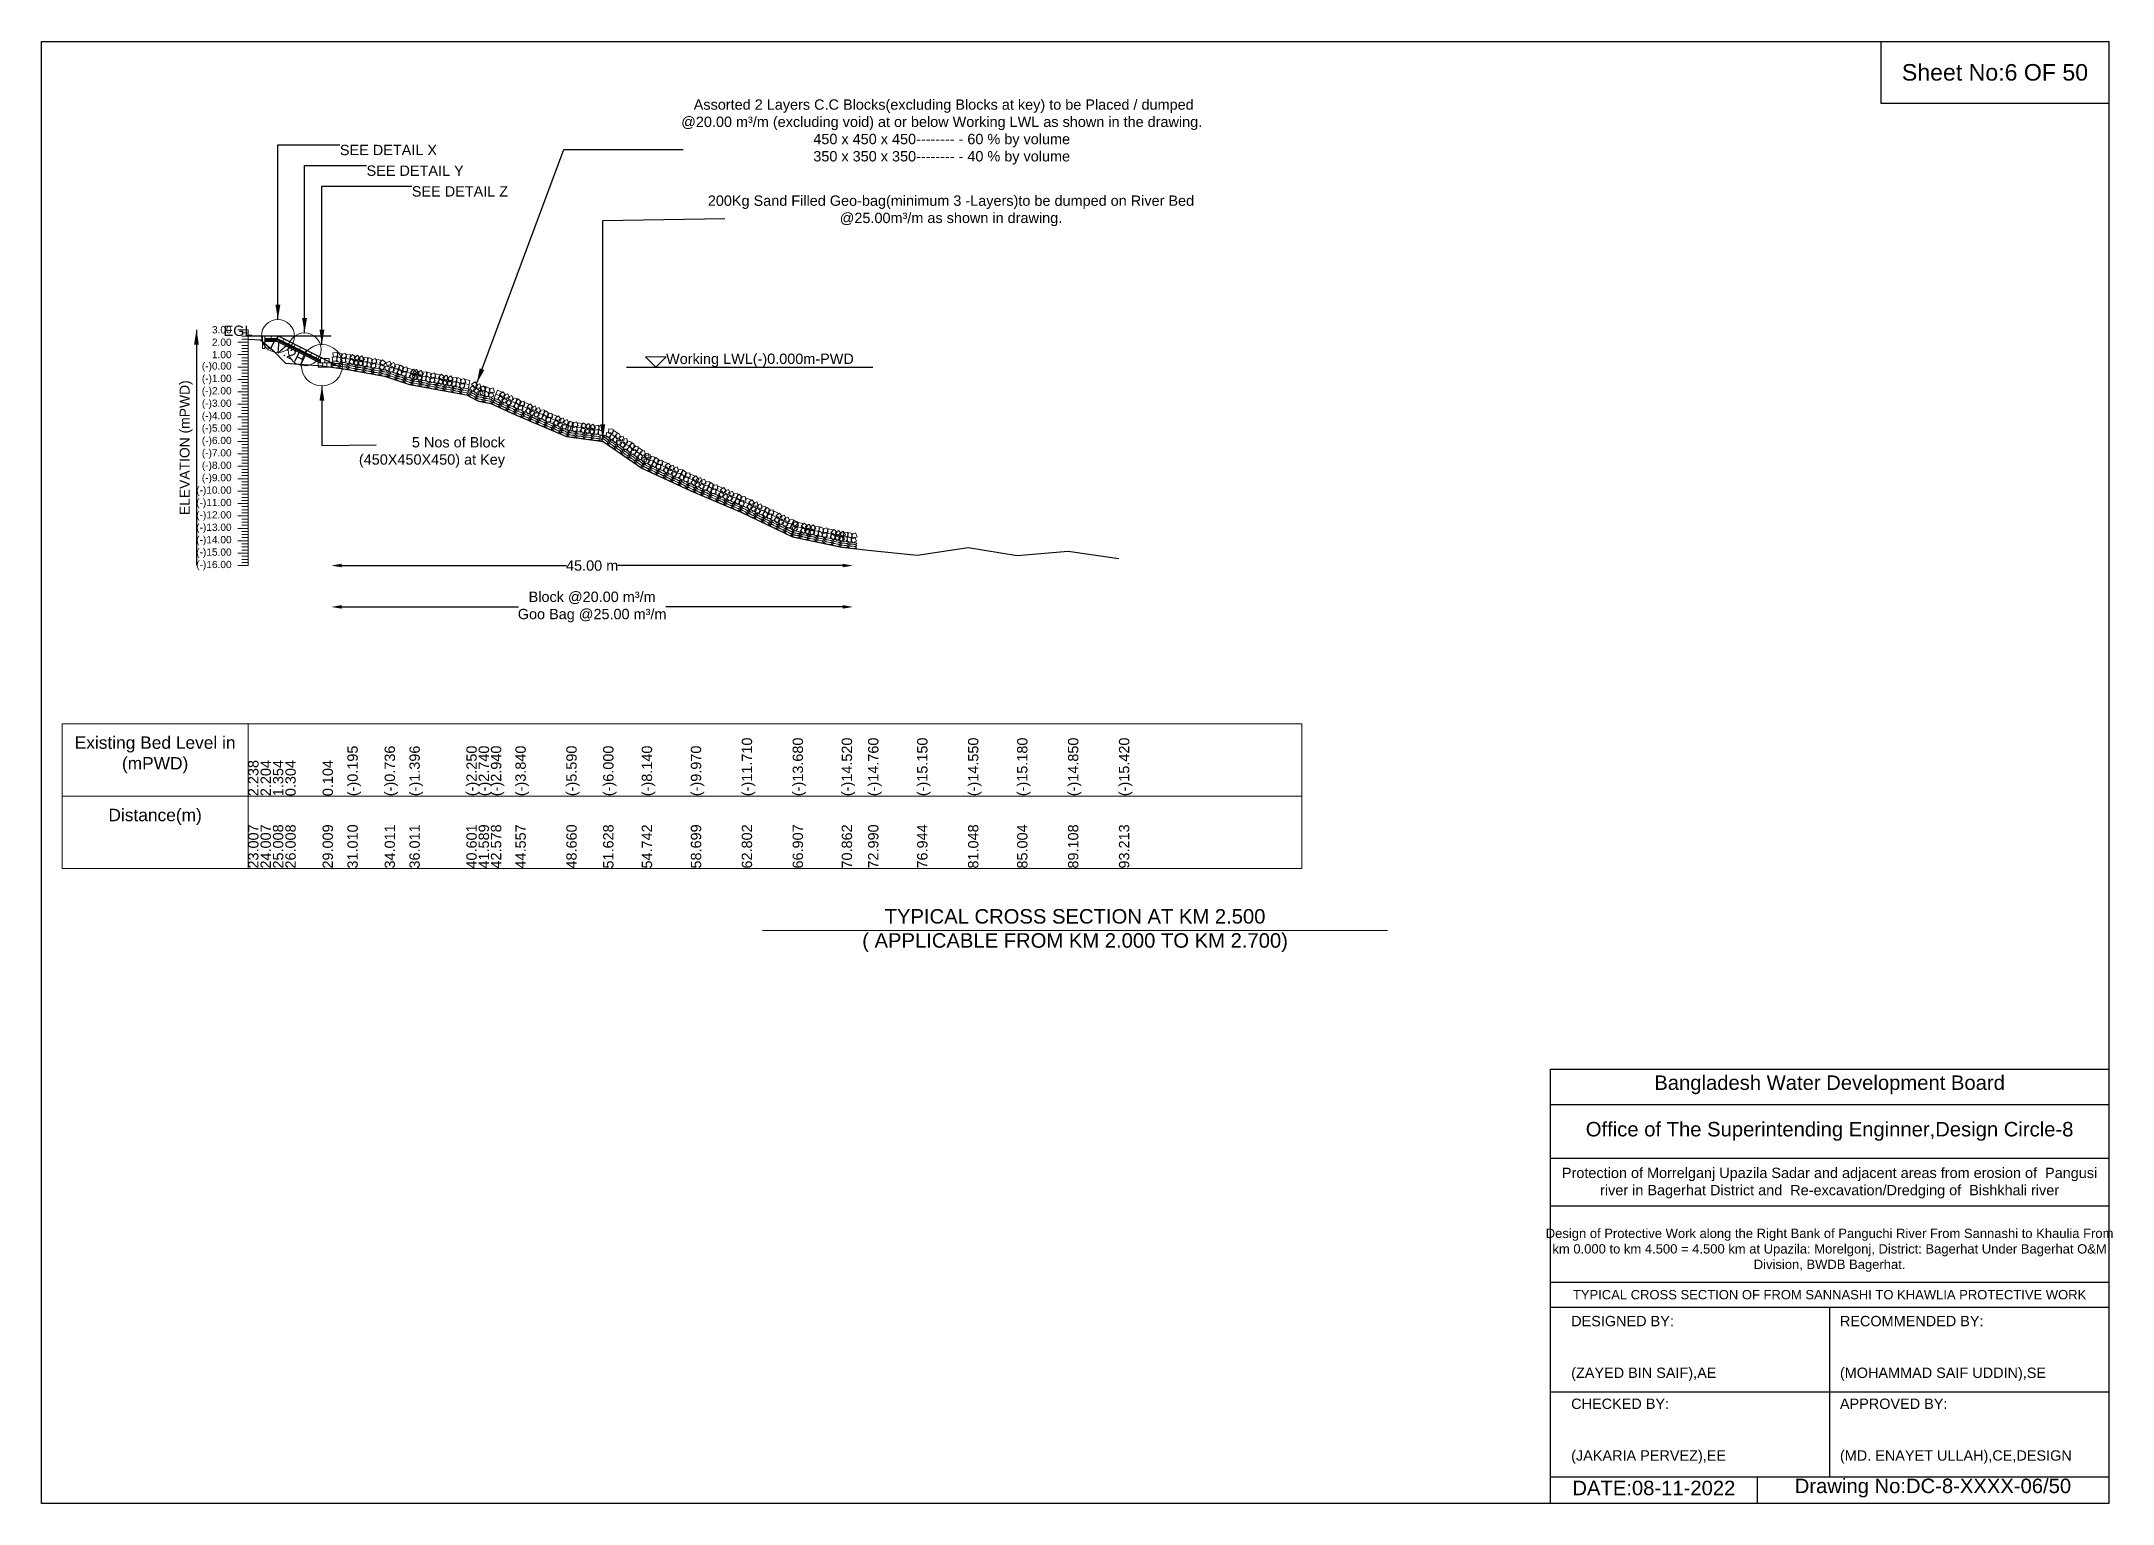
# Model space of a CAD drawing. Header units: inches. Extents: x 89000 to 267201, y -7461 to 18033.
# Drawn here: x 175000 to 185019, y -7071 to 0 of the extents above; entities that cross this region are included whole.
import ezdxf

# ---------------------------------------------------------------- set-up
doc = ezdxf.new("R2010")
doc.units = ezdxf.units.IN
doc.header["$LTSCALE"] = 7
doc.header["$MEASUREMENT"] = 0
for name, color, linetype, lineweight in [('Cross section Data Border', 7, 'Continuous', 9), ('Cross Section Labels', 7, 'Continuous', 9), ('Existing_Bed_Level for Xsection', 7, 'Continuous', 25), ('Long Section Labels', 7, 'Continuous', 9)]:
    doc.layers.add(name, color=color, linetype=linetype, lineweight=lineweight)
doc.styles.get("Standard").update_dxf_attribs({"font": 'arial.ttf'})
doc.dimstyles.new('Appron Lebeling Style', dxfattribs={"dimtxt": 50, "dimasz": 50, "dimexe": 0.18, "dimexo": 0.0625, "dimgap": 0.09, "dimtad": 0, "dimtih": 1, "dimtoh": 1, "dimdec": 4, "dimzin": 0, "dimdsep": 46, "dimtxsty": 'Standard', "dimcen": 0.09, "dimse1": 1, "dimse2": 1, "dimadec": 0, "dimazin": 0, "dimtfac": 1, "dimtdec": 4, "dimtofl": 0, "dimtmove": 0, "dimatfit": 3, "dimfxl": 1, "dimtolj": 1, "dimtzin": 0, "dimarcsym": 0})
doc.dimstyles.get("Standard").update_dxf_attribs({"dimtxt": 0.18, "dimasz": 0.18, "dimexe": 0.18, "dimexo": 0.0625, "dimgap": 0.09, "dimtad": 0, "dimtih": 1, "dimtoh": 1, "dimdec": 4, "dimzin": 0, "dimdsep": 46, "dimtxsty": 'Standard', "dimcen": 0.09, "dimadec": 0, "dimazin": 0, "dimtfac": 1, "dimtdec": 4, "dimtofl": 0, "dimtmove": 0, "dimatfit": 3, "dimfxl": 1, "dimtolj": 1, "dimtzin": 0, "dimarcsym": 0})

msp = doc.modelspace()

# ---------------------------------------------------------------- texts
at = {"attachment_point": 5}
for s, insert, char_height in [('Sheet No:6 OF 50', (184450, -150), 80), ('Bangladesh Water Development Board', (183650, -5046), 70), ('Office of The Superintending Enginner,Design Circle-8', (183650, -5271), 70)]:
    msp.add_mtext(s, dxfattribs=dict(at, insert=insert, char_height=char_height))
for s, insert, char_height, width, attachment_point in [('Protection of Morrelganj Upazila Sadar and adjacent areas from erosion of  Pangusi river in Bagerhat District and  Re-excavation/Dredging of  Bishkhali river', (183650, -5521), 50, 2700, 5), ('Design of Protective Work along the Right Bank of Panguchi River From Sannashi to Khaulia From km 0.000 to km 4.500 = 4.500 km at Upazila: Morelgonj, District: Bagerhat Under Bagerhat O&M Division, BWDB Bagerhat.', (183650, -5846), 45, 2800, 5), ('TYPICAL CROSS SECTION OF FROM SANNASHI TO KHAWLIA PROTECTIVE WORK', (183650, -6061), 45, 2800, 5), ('DESIGNED BY:^J^J^J(ZAYED BIN SAIF),AE', (182400, -6321), 50, 1400, 4), ('RECOMMENDED BY:^J^J^J(MOHAMMAD SAIF UDDIN),SE', (183700, -6321), 50, 1400, 4), ('CHECKED BY:^J^J^J(JAKARIA PERVEZ),EE', (182400, -6721), 50, 1400, 4), ('APPROVED BY:^J^J^J(MD. ENAYET ULLAH),CE,DESIGN', (183700, -6721), 50, 1400, 4), ('DATE:08-11-2022', (182800, -6996), 70, 1400, 5), ('Drawing No:DC-8-XXXX-06/50', (184150, -6996), 70, 2200, 5)]:
    msp.add_mtext(s, dxfattribs=dict(insert=insert, char_height=char_height, width=width, attachment_point=attachment_point))
at = {"layer": 'Cross section Data Border', "char_height": 60, "width": 800, "attachment_point": 5}
for s, insert in [('Existing Bed Level in (mPWD)', (175550, -3450)), ('Distance(m)', (175550, -3750))]:
    msp.add_mtext(s, dxfattribs=dict(at, insert=insert))
at = {"layer": 'Cross Section Labels'}
for s, insert, char_height, attachment_point in [(' Assorted 2 Layers C.C Blocks(excluding Blocks at key) to be Placed / dumped^J@20.00 m³/m (excluding void) at or below Working LWL as shown in the drawing.^J450 x 450 x 450-------- - 60 % by volume^J350 x 350 x 350-------- - 40 % by volume', (179354.95789, -595.38412), 50, 8), ('SEE DETAIL X', (176443.86385, -500), 50, 1), ('SEE DETAIL Y', (176572.86385, -600), 50, 1), ('SEE DETAIL Z', (176791.86385, -700), 50, 1), ('200Kg Sand Filled Geo-bag(minimum 3 -Layers)to be dumped on River Bed^J@25.00m³/m as shown in drawing.', (179399.83762, -893.43047), 50, 8), ('EGL', (176021.03104, -1424.8), 50, 9), ('Working LWL(-)0.000m-PWD', (178021.86385, -1574.8), 50, 7), ('5 Nos of Block ^J(450X450X450) at Key', (177242.44729, -1987.64833), 50, 6), ('TYPICAL CROSS SECTION AT KM 2.500^J( APPLICABLE FROM KM 2.000 TO KM 2.700)', (180000, -4300), 70, 5)]:
    msp.add_mtext(s, dxfattribs=dict(at, insert=insert, char_height=char_height, attachment_point=attachment_point))
at = {"layer": 'Cross Section Labels', "insert": (176197.63072, -1478.51625), "char_height": 50, "attachment_point": 2, "rotation": 333.434948823}
msp.add_mtext('1V:2H', dxfattribs=at)
at = {"layer": 'Long Section Labels', "char_height": 35, "attachment_point": 6}
for s, insert in [('3.00', (175920, -1394.8)), ('2.00', (175920, -1454.8)), ('1.00', (175920, -1514.8)), ('(-)0.00', (175920, -1574.8)), ('(-)1.00', (175920, -1634.8)), ('(-)2.00', (175920, -1694.8)), ('(-)3.00', (175920, -1754.8)), ('(-)4.00', (175920, -1814.8)), ('(-)5.00', (175920, -1874.8)), ('(-)6.00', (175920, -1934.8)), ('(-)7.00', (175920, -1994.8)), ('(-)8.00', (175920, -2054.8)), ('(-)9.00', (175920, -2114.8)), ('(-)10.00', (175920, -2174.8)), ('(-)11.00', (175920, -2234.8)), ('(-)12.00', (175920, -2294.8)), ('(-)13.00', (175920, -2354.8)), ('(-)14.00', (175920, -2414.8)), ('(-)15.00', (175920, -2474.8)), ('(-)16.00', (175920, -2534.8))]:
    msp.add_mtext(s, dxfattribs=dict(at, insert=insert))
at = {"layer": 'Long Section Labels', "rotation": 90}
for s, insert, char_height, attachment_point in [('ELEVATION (mPWD)', (175700, -1964.8), 48, 5), ('(-)11.710', (178387.68315, -3650), 50, 1), ('(-)13.680', (178634.00096, -3650), 50, 1), ('(-)14.520', (178871.28841, -3650), 50, 1), ('(-)14.760', (178998.94916, -3650), 50, 1), ('(-)15.150', (179236.19381, -3650), 50, 1), ('(-)14.550', (179482.46981, -3650), 50, 1), ('(-)15.180', (179719.81001, -3650), 50, 1), ('(-)14.850', (179966.02932, -3650), 50, 1), ('(-)15.420', (180212.35164, -3650), 50, 1), ('2.238', (176000, -3650), 50, 1), ('2.204', (176060.01863, -3650), 50, 1), ('1.354', (176120.03725, -3650), 50, 1), ('0.304', (176180.05588, -3650), 50, 1), ('0.104', (176360.11176, -3650), 50, 1), ('(-)0.195', (176480.14902, -3650), 50, 1), ('(-)0.736', (176660.2049, -3650), 50, 1), ('(-)1.396', (176780.24215, -3650), 50, 1), ('(-)2.250', (177055.65401, -3650), 50, 1), ('(-)2.740', (177114.93945, -3650), 50, 1), ('(-)2.940', (177174.25826, -3650), 50, 1), ('(-)3.840', (177292.98708, -3650), 50, 1), ('(-)5.590', (177539.18265, -3650), 50, 1), ('(-)6.000', (177717.2511, -3650), 50, 1), ('(-)8.140', (177904.11624, -3650), 50, 1), ('(-)9.970', (178141.51514, -3650), 50, 1), ('23.007', (176000, -4000), 50, 1), ('24.007', (176060.01863, -4000), 50, 1), ('25.008', (176120.03725, -4000), 50, 1), ('26.008', (176180.05588, -4000), 50, 1), ('29.009', (176360.11176, -4000), 50, 1), ('31.010', (176480.14902, -4000), 50, 1), ('34.011', (176660.2049, -4000), 50, 1), ('36.011', (176780.24215, -4000), 50, 1), ('40.601', (177055.65401, -4000), 50, 1), ('41.589', (177114.93945, -4000), 50, 1), ('42.578', (177174.25826, -4000), 50, 1), ('44.557', (177292.98708, -4000), 50, 1), ('48.660', (177539.18265, -4000), 50, 1), ('51.628', (177717.2511, -4000), 50, 1), ('54.742', (177904.11624, -4000), 50, 1), ('58.699', (178141.51514, -4000), 50, 1), ('62.802', (178387.68315, -4000), 50, 1), ('66.907', (178634.00096, -4000), 50, 1), ('70.862', (178871.28841, -4000), 50, 1), ('72.990', (178998.94916, -4000), 50, 1), ('76.944', (179236.19381, -4000), 50, 1), ('81.048', (179482.46981, -4000), 50, 1), ('85.004', (179719.81001, -4000), 50, 1), ('89.108', (179966.02932, -4000), 50, 1), ('93.213', (180212.35164, -4000), 50, 1)]:
    msp.add_mtext(s, dxfattribs=dict(at, insert=insert, char_height=char_height, attachment_point=attachment_point))

# ---------------------------------------------------------------- blocks, each defined once
blk = doc.blocks.new('*D5')
at = {"layer": 'Cross Section Labels', "color": 0, "lineweight": -2, "transparency": 16777216}
for p, q in [((176452, -2535), (177540, -2535)), ((178876, -2535), (177788, -2535))]:
    blk.add_line(p, q, dxfattribs=at)
at = {"layer": 'Cross Section Labels', "color": 0, "transparency": 16777216}
for points in [[(176452, -2526), (176452, -2543), (176402, -2535)], [(178876, -2526), (178876, -2543), (178926, -2535)]]:
    blk.add_solid(points, dxfattribs=at)
at = {"layer": 'Defpoints', "color": 0, "transparency": 16777216}
for p in [(176402, -1575), (178926, -2452), (178926, -2535)]:
    blk.add_point(p, dxfattribs=at)
at = {"layer": 'Cross Section Labels', "color": 0, "transparency": 16777216, "insert": (177664, -2535), "char_height": 50, "attachment_point": 5}
blk.add_mtext('\\A1;45.00 m', dxfattribs=at)
blk = doc.blocks.new('*D6')
at = {"layer": 'Cross Section Labels', "color": 0, "lineweight": -2, "transparency": 16777216}
for p, q in [((176452, -2735), (177308, -2735)), ((178876, -2735), (178020, -2735))]:
    blk.add_line(p, q, dxfattribs=at)
at = {"layer": 'Cross Section Labels', "color": 0, "transparency": 16777216}
for points in [[(176452, -2726), (176452, -2743), (176402, -2735)], [(178876, -2726), (178876, -2743), (178926, -2735)]]:
    blk.add_solid(points, dxfattribs=at)
at = {"layer": 'Defpoints', "color": 0, "transparency": 16777216}
for p in [(176402, -1575), (178926, -2452), (178926, -2735)]:
    blk.add_point(p, dxfattribs=at)
at = {"layer": 'Cross Section Labels', "color": 0, "transparency": 16777216, "insert": (177664, -2735), "char_height": 50, "attachment_point": 5}
blk.add_mtext('\\A1;Block @20.00 m³/m ^JGoo Bag @25.00 m³/m ', dxfattribs=at)

# ---------------------------------------------------------------- dimensions: what is measured, and where the dimension line sits
at = {"layer": 'Cross Section Labels'}
for base, text, picture, middle in [((178926.27937, -2534.8), '45.00 m', '*D5', (177664.07161, -2534.8)), ((178926.27937, -2734.8), 'Block @20.00 m³/m ^JGoo Bag @25.00 m³/m ', '*D6', (177664.07161, -2734.8))]:
    dim = msp.add_linear_dim(base=base, p1=(176401.86385, -1574.8), p2=(178926.27937, -2452.20292), text=text, dimstyle='Appron Lebeling Style', dxfattribs=at)
    dim.commit()
    dim.dimension.update_dxf_attribs({"geometry": picture, "text_midpoint": middle})

# ---------------------------------------------------------------- linework, layer by layer
for points in [[(175000, 0), (185000, 0), (185000, -7071), (175000, -7071)], [(183900, 0), (185000, 0), (185000, -300), (183900, -300)]]:
    msp.add_lwpolyline(points, close=True)
for points in [[(182300, -7071), (182300, -4971), (185000, -4971)], [(182300, -5141), (185000, -5141)], [(182300, -5401), (185000, -5401)], [(182300, -5631), (185000, -5631)], [(182300, -6001), (185000, -6001)], [(182300, -6121), (185000, -6121)], [(183650, -6121), (183650, -6941)], [(182300, -6531), (185000, -6531)], [(182300, -6941), (185000, -6941)], [(183300, -6941), (183300, -7071)]]:
    msp.add_lwpolyline(points)
at = {"layer": 'Cross section Data Border'}
msp.add_lwpolyline([(175100, -3300), (181096.26327, -3300), (181096.26327, -4000), (175100, -4000)], close=True, dxfattribs=at)
for points in [[(176000, -3300), (176000, -4000)], [(175100, -3650), (181096.26327, -3650)]]:
    msp.add_lwpolyline(points, dxfattribs=at)
at = {"layer": 'Cross Section Labels'}
msp.add_lwpolyline([(177971.86385, -1574.8), (178021.86385, -1524.8), (177921.86385, -1524.8)], close=True, dxfattribs=at)
msp.add_lwpolyline([(178488, -4300), (180000, -4300), (181512, -4300)], dxfattribs=at)
for centre, radius in [((176143.86385, -1424.8), 80), ((176272.86385, -1489.3), 80), ((176356.86385, -1565.8), 100)]:
    msp.add_circle(centre, radius, dxfattribs=at)
at = {"layer": 'Existing_Bed_Level for Xsection'}
for points in [[(176401.86385, -1424.8), (176000, -1424.8)], [(176000, -1440.52), (176060.01863, -1442.56), (176120.03725, -1493.56), (176180.05588, -1556.56), (176360.11176, -1568.56), (176480.14902, -1586.5), (176660.2049, -1618.96), (176780.24215, -1658.56), (177055.65401, -1709.8), (177114.93945, -1739.2), (177174.25826, -1751.2), (177292.98708, -1805.2), (177539.18265, -1910.2), (177717.2511, -1934.8), (177904.11624, -2063.2), (178141.51514, -2173), (178387.68315, -2277.4), (178634.00096, -2395.6), (178871.28841, -2446), (178998.94916, -2460.4), (179236.19381, -2483.8), (179482.46981, -2447.8), (179719.81001, -2485.6), (179966.02932, -2465.8), (180212.35164, -2500)], [(176443.86385, -1574.8), (176146.3976, -1426.06687), (176143.86385, -1424.8), (176141.03104, -1424.8), (176081.03104, -1424.8)], [(176081.03104, -1436.8), (176141.03104, -1436.8), (176349.36385, -1540.96641)], [(176081.03104, -1442.8), (176139.61463, -1442.8), (176349.36385, -1547.67461)], [(176081.03104, -1448.8), (176138.19822, -1448.8), (176348.19822, -1553.8)], [(177830.91146, -1574.8), (179021.63155, -1574.8)]]:
    msp.add_lwpolyline(points, dxfattribs=at)
at = {"layer": 'Long Section Labels'}
for points in [[(176000, -1394.8), (175950, -1394.8)], [(176000, -2534.8), (176000, -2474.8), (176000, -2414.8), (176000, -2354.8), (176000, -2294.8), (176000, -2234.8), (176000, -2174.8), (176000, -2114.8), (176000, -2054.8), (176000, -1994.8), (176000, -1934.8), (176000, -1874.8), (176000, -1814.8), (176000, -1754.8), (176000, -1694.8), (176000, -1634.8), (176000, -1574.8), (176000, -1514.8), (176000, -1454.8), (176000, -1394.8)], [(176000, -1454.8), (175950, -1454.8)], [(176000, -1409.8), (175970, -1409.8)], [(176000, -1424.8), (175970, -1424.8)], [(176000, -1439.8), (175970, -1439.8)], [(176000, -1469.8), (175970, -1469.8)], [(176000, -1484.8), (175970, -1484.8)], [(176000, -1499.8), (175970, -1499.8)], [(176000, -1514.8), (175950, -1514.8)], [(176000, -1574.8), (175950, -1574.8)], [(176000, -1529.8), (175970, -1529.8)], [(176000, -1544.8), (175970, -1544.8)], [(176000, -1559.8), (175970, -1559.8)], [(176000, -1589.8), (175970, -1589.8)], [(176000, -1634.8), (175950, -1634.8)], [(176000, -1694.8), (175950, -1694.8)], [(176000, -1604.8), (175970, -1604.8)], [(176000, -1619.8), (175970, -1619.8)], [(176000, -1649.8), (175970, -1649.8)], [(176000, -1664.8), (175970, -1664.8)], [(176000, -1679.8), (175970, -1679.8)], [(176000, -1754.8), (175950, -1754.8)], [(176000, -1709.8), (175970, -1709.8)], [(176000, -1724.8), (175970, -1724.8)], [(176000, -1739.8), (175970, -1739.8)], [(176000, -1769.8), (175970, -1769.8)], [(176000, -1784.8), (175970, -1784.8)], [(176000, -1799.8), (175970, -1799.8)], [(176000, -1814.8), (175950, -1814.8)], [(176000, -1874.8), (175950, -1874.8)], [(176000, -1829.8), (175970, -1829.8)], [(176000, -1844.8), (175970, -1844.8)], [(176000, -1859.8), (175970, -1859.8)], [(176000, -1889.8), (175970, -1889.8)], [(176000, -1934.8), (175950, -1934.8)], [(176000, -1994.8), (175950, -1994.8)], [(176000, -1904.8), (175970, -1904.8)], [(176000, -1919.8), (175970, -1919.8)], [(176000, -1949.8), (175970, -1949.8)], [(176000, -1964.8), (175970, -1964.8)], [(176000, -1979.8), (175970, -1979.8)], [(176000, -2054.8), (175950, -2054.8)], [(176000, -2009.8), (175970, -2009.8)], [(176000, -2024.8), (175970, -2024.8)], [(176000, -2039.8), (175970, -2039.8)], [(176000, -2069.8), (175970, -2069.8)], [(176000, -2084.8), (175970, -2084.8)], [(176000, -2099.8), (175970, -2099.8)], [(176000, -2114.8), (175950, -2114.8)], [(176000, -2174.8), (175950, -2174.8)], [(176000, -2129.8), (175970, -2129.8)], [(176000, -2144.8), (175970, -2144.8)], [(176000, -2159.8), (175970, -2159.8)], [(176000, -2189.8), (175970, -2189.8)], [(176000, -2234.8), (175950, -2234.8)], [(176000, -2294.8), (175950, -2294.8)], [(176000, -2204.8), (175970, -2204.8)], [(176000, -2219.8), (175970, -2219.8)], [(176000, -2249.8), (175970, -2249.8)], [(176000, -2264.8), (175970, -2264.8)], [(176000, -2279.8), (175970, -2279.8)], [(176000, -2354.8), (175950, -2354.8)], [(176000, -2309.8), (175970, -2309.8)], [(176000, -2324.8), (175970, -2324.8)], [(176000, -2339.8), (175970, -2339.8)], [(176000, -2369.8), (175970, -2369.8)], [(176000, -2384.8), (175970, -2384.8)], [(176000, -2399.8), (175970, -2399.8)], [(176000, -2414.8), (175950, -2414.8)], [(176000, -2474.8), (175950, -2474.8)], [(176000, -2429.8), (175970, -2429.8)], [(176000, -2444.8), (175970, -2444.8)], [(176000, -2459.8), (175970, -2459.8)], [(176000, -2489.8), (175970, -2489.8)], [(176000, -2534.8), (175950, -2534.8)], [(176000, -2504.8), (175970, -2504.8)], [(176000, -2519.8), (175970, -2519.8)]]:
    msp.add_lwpolyline(points, dxfattribs=at)
for points in [[(176081.03104, -1424.8), (176069.03104, -1424.8), (176069.03104, -1454.8), (176081.03104, -1454.8)], [(176081.03104, -1454.8), (176069.03104, -1454.8), (176069.03104, -1484.8), (176081.03104, -1484.8)], [(176111.03104, -1424.8), (176081.03104, -1424.8), (176081.03104, -1436.8), (176111.03104, -1436.8)], [(176141.03104, -1424.8), (176111.03104, -1424.8), (176111.03104, -1436.8), (176141.03104, -1436.8)], [(176173.23041, -1439.48328), (176146.3976, -1426.06687), (176141.03104, -1436.8), (176167.86385, -1450.21641)], [(176200.06323, -1452.89969), (176173.23041, -1439.48328), (176167.86385, -1450.21641), (176194.69667, -1463.63282)], [(176226.89605, -1466.3161), (176200.06323, -1452.89969), (176194.69667, -1463.63282), (176221.52948, -1477.04922)], [(176253.72886, -1479.73251), (176226.89605, -1466.3161), (176221.52948, -1477.04922), (176248.3623, -1490.46563)], [(176280.56168, -1493.14891), (176253.72886, -1479.73251), (176248.3623, -1490.46563), (176275.19511, -1503.88204)], [(176307.39449, -1506.56532), (176280.56168, -1493.14891), (176275.19511, -1503.88204), (176302.02793, -1517.29845)], [(176334.22731, -1519.98173), (176307.39449, -1506.56532), (176302.02793, -1517.29845), (176328.86075, -1530.71486)], [(176359.86385, -1553.8), (176338.86385, -1553.8), (176338.86385, -1574.8), (176359.86385, -1574.8)], [(176370.36385, -1532.8), (176349.36385, -1532.8), (176349.36385, -1553.8), (176370.36385, -1553.8)], [(176380.86385, -1553.8), (176359.86385, -1553.8), (176359.86385, -1574.8), (176380.86385, -1574.8)], [(176391.36385, -1532.8), (176370.36385, -1532.8), (176370.36385, -1553.8), (176391.36385, -1553.8)], [(176401.86385, -1553.8), (176380.86385, -1553.8), (176380.86385, -1574.8), (176401.86385, -1574.8)], [(176427.56515, -1524.08052), (176406.70061, -1526.46192), (176409.08202, -1547.32646), (176429.94655, -1544.94506)], [(176430.6692, -1503.31119), (176409.80467, -1505.69259), (176412.18607, -1526.55713), (176433.0506, -1524.17573)], [(176452.91001, -1533.36808), (176433.65345, -1524.99044), (176425.27581, -1544.247), (176444.53237, -1552.62464)], [(176456.01406, -1512.59876), (176436.7575, -1504.22111), (176428.37986, -1523.47767), (176447.63642, -1531.85532)], [(176465.79154, -1528.29751), (176446.24815, -1535.98228), (176453.93293, -1555.52567), (176473.47632, -1547.8409)], [(176468.89559, -1507.52818), (176449.3522, -1515.21296), (176457.03698, -1534.75635), (176476.58037, -1527.07157)], [(176492.56825, -1536.183), (176471.79892, -1533.07895), (176468.69487, -1553.84828), (176489.4642, -1556.95233)], [(176495.6723, -1515.41368), (176474.90297, -1512.30963), (176471.79892, -1533.07895), (176492.56825, -1536.183)], [(176517.33963, -1547.52815), (176501.29638, -1533.97772), (176487.74595, -1550.02097), (176503.7892, -1563.5714)], [(176521.06539, -1526.8613), (176505.02214, -1513.31087), (176491.47171, -1529.35412), (176507.51496, -1542.90455)], [(176525.84997, -1537.8877), (176508.59702, -1549.85999), (176520.5693, -1567.11294), (176537.82226, -1555.14065)], [(176529.57573, -1517.22085), (176512.32278, -1529.19314), (176524.29507, -1546.44609), (176541.54802, -1534.4738)], [(176558.4912, -1558.85478), (176546.50518, -1541.61137), (176529.26177, -1553.59739), (176541.24779, -1570.8408)], [(176562.21697, -1538.18793), (176550.23095, -1520.94452), (176532.98753, -1532.93054), (176544.97356, -1550.17395)], [(176574.12945, -1548.61138), (176553.20286, -1550.36574), (176554.95722, -1571.29233), (176575.88381, -1569.53797)], [(176577.85522, -1527.94453), (176556.92863, -1529.69889), (176558.68299, -1550.62548), (176579.60958, -1548.87112)], [(176599.18426, -1558.65514), (176580.18771, -1549.70354), (176571.23611, -1568.70009), (176590.23266, -1577.65169)], [(176602.91002, -1537.98829), (176583.91348, -1529.03669), (176574.96188, -1548.03324), (176593.95843, -1556.98484)], [(176612.21212, -1553.97331), (176592.44697, -1561.0683), (176599.54195, -1580.83345), (176619.3071, -1573.73847)], [(176615.93788, -1533.30647), (176596.17273, -1540.40145), (176603.26772, -1560.1666), (176623.03287, -1553.07162)], [(176638.74019, -1562.65861), (176618.07334, -1558.93284), (176614.34758, -1579.59969), (176635.01443, -1583.32546)], [(176642.46596, -1541.99176), (176621.79911, -1538.26599), (176618.07334, -1558.93284), (176638.74019, -1562.65861)], [(176662.00757, -1573.6085), (176645.96432, -1560.05807), (176632.4139, -1576.10132), (176648.45715, -1589.65175)], [(176665.73334, -1552.94165), (176649.69009, -1539.39122), (176636.13966, -1555.43447), (176652.18291, -1568.9849)], [(176678.10633, -1565.95046), (176659.34875, -1575.39258), (176668.79087, -1594.15015), (176687.54844, -1584.70804)], [(176684.68541, -1546.00766), (176665.92784, -1555.44977), (176675.36995, -1574.20734), (176694.12752, -1564.76523)], [(176707.49495, -1591.27589), (176698.03791, -1572.52584), (176679.28786, -1581.98289), (176688.74491, -1600.73294)], [(176714.07404, -1571.33308), (176704.61699, -1552.58304), (176685.86694, -1562.04008), (176695.32399, -1580.79013)], [(176724.41193, -1583.31988), (176703.44562, -1582.13076), (176702.2565, -1603.09707), (176723.22281, -1604.28619)], [(176730.99101, -1563.37708), (176710.02471, -1562.18795), (176708.83558, -1583.15426), (176729.80189, -1584.34338)], [(176747.81611, -1596.76848), (176730.25794, -1585.24847), (176718.73793, -1602.80664), (176736.29611, -1614.32665)], [(176754.3952, -1576.82567), (176736.83703, -1565.30566), (176725.31702, -1582.86383), (176742.87519, -1594.38384)], [(176761.37065, -1593.95439), (176740.80758, -1598.21583), (176745.06901, -1618.7789), (176765.63209, -1614.51746)], [(176767.94974, -1574.01158), (176747.38666, -1578.27302), (176751.6481, -1598.83609), (176772.21118, -1594.57466)], [(176786.42359, -1606.26387), (176766.48078, -1599.68478), (176759.9017, -1619.62759), (176779.84451, -1626.20668)], [(176793.00267, -1586.32106), (176773.05987, -1579.74197), (176766.48078, -1599.68478), (176786.42359, -1606.26387)], [(176814.51029, -1600.41694), (176800.51947, -1584.75625), (176784.85879, -1598.74707), (176798.8496, -1614.40776)], [(176814.95511, -1586.74862), (176797.63557, -1598.62438), (176809.51133, -1615.94392), (176826.83087, -1604.06816)], [(176847.47875, -1607.89764), (176835.5892, -1590.58757), (176818.27913, -1602.47712), (176830.16868, -1619.78719)], [(176863.17396, -1597.74172), (176842.23789, -1599.3792), (176843.87537, -1620.31526), (176864.81144, -1618.67778)], [(176888.17229, -1607.92523), (176869.22602, -1598.86769), (176860.16849, -1617.81396), (176879.11476, -1626.8715)], [(176807.9312, -1620.35975), (176793.94039, -1604.69906), (176778.2797, -1618.68988), (176792.27052, -1634.35057)], [(176811.114, -1607.39434), (176793.79446, -1619.27011), (176805.67022, -1636.58964), (176822.98976, -1624.71388)], [(176843.63764, -1628.54336), (176831.74809, -1611.23329), (176814.43802, -1623.12284), (176826.32757, -1640.43291)], [(176859.33285, -1618.38744), (176838.39679, -1620.02492), (176840.03427, -1640.96098), (176860.97033, -1639.3235)], [(176884.33118, -1628.57095), (176865.38491, -1619.51342), (176856.32738, -1638.45969), (176875.27365, -1647.51722)], [(176897.38498, -1623.96194), (176877.58052, -1630.94645), (176884.56503, -1650.75091), (176904.36949, -1643.7664)], [(176901.22609, -1603.31622), (176881.42163, -1610.30073), (176888.40613, -1630.10519), (176908.2106, -1623.12068)], [(176923.86414, -1632.79523), (176903.21842, -1628.95412), (176899.37731, -1649.59984), (176920.02303, -1653.44095)], [(176927.70525, -1612.14951), (176907.05953, -1608.3084), (176903.21842, -1628.95412), (176923.86414, -1632.79523)], [(176947.07002, -1643.87488), (176931.10268, -1630.23508), (176917.46288, -1646.20241), (176933.43022, -1659.84221)], [(176950.91113, -1623.22915), (176934.94379, -1609.58935), (176921.30399, -1625.55669), (176937.27133, -1639.19649)], [(176955.63406, -1634.2821), (176938.31452, -1646.15787), (176950.19029, -1663.4774), (176967.50982, -1651.60164)], [(176959.47517, -1613.63638), (176942.15563, -1625.51214), (176954.03139, -1642.83168), (176971.35093, -1630.95592)], [(176988.15771, -1655.43112), (176976.26816, -1638.12105), (176958.95808, -1650.0106), (176970.84763, -1667.32067)], [(176991.99882, -1634.7854), (176980.10927, -1617.47533), (176962.79919, -1629.36488), (176974.68874, -1646.67495)], [(177003.85291, -1645.2752), (176982.91685, -1646.91268), (176984.55433, -1667.84874), (177005.49039, -1666.21126)], [(177007.69402, -1624.62948), (176986.75796, -1626.26696), (176988.39544, -1647.20302), (177009.3315, -1645.56554)], [(177028.85124, -1655.45871), (177009.90497, -1646.40118), (177000.84744, -1665.34745), (177019.79371, -1674.40498)], [(177032.69235, -1634.81299), (177013.74608, -1625.75545), (177004.68855, -1644.70172), (177023.63482, -1653.75926)], [(177041.90504, -1650.8497), (177022.10058, -1657.83421), (177029.08509, -1677.63867), (177048.88955, -1670.65416)], [(177045.74615, -1630.20398), (177025.94169, -1637.18849), (177032.9262, -1656.99295), (177052.73066, -1650.00844)], [(177068.3842, -1659.68299), (177047.73848, -1655.84188), (177043.89737, -1676.4876), (177064.5431, -1680.32871)], [(177072.22531, -1639.03727), (177051.57959, -1635.19616), (177047.73848, -1655.84188), (177068.3842, -1659.68299)], [(177100.87975, -1682.05205), (177089.24107, -1664.57231), (177071.76134, -1676.211), (177083.40002, -1693.69073)], [(177110.20957, -1663.23837), (177098.57088, -1645.75863), (177081.09115, -1657.39732), (177092.72984, -1674.87705)], [(177111.7367, -1675.16069), (177091.83357, -1681.85887), (177098.53175, -1701.76199), (177118.43488, -1695.06381)], [(177121.06651, -1656.34701), (177101.16339, -1663.04519), (177107.86157, -1682.94831), (177127.76469, -1676.25013)], [(177137.25381, -1704.38303), (177130.53978, -1684.48525), (177110.642, -1691.19927), (177117.35603, -1711.09706)], [(177146.58363, -1685.56935), (177139.8696, -1665.67157), (177119.97181, -1672.38559), (177126.68584, -1692.28338)], [(177143.37526, -1689.89808), (177122.41612, -1691.20756), (177123.72561, -1712.1667), (177144.68474, -1710.85721)], [(177147.53914, -1669.31502), (177126.58001, -1670.62451), (177127.88949, -1691.58364), (177148.84863, -1690.27416)], [(177168.21108, -1700.47173), (177149.40895, -1691.11867), (177140.05589, -1709.92081), (177158.85802, -1719.27387)], [(177172.37497, -1679.88868), (177153.57283, -1670.53562), (177144.21977, -1689.33775), (177163.02191, -1698.69081)], [(177181.33545, -1696.06767), (177161.42406, -1702.74125), (177168.09763, -1722.65264), (177188.00902, -1715.97906)], [(177185.49933, -1675.48462), (177165.58794, -1682.15819), (177172.26152, -1702.06958), (177192.17291, -1695.39601)], [(177225.84612, -1694.90679), (177206.73038, -1686.21261), (177198.03621, -1705.32835), (177217.15194, -1714.02253)], [(177245.70579, -1711.24279), (177233.48794, -1694.16286), (177216.408, -1706.38071), (177228.62585, -1723.46064)], [(177217.15194, -1714.02253), (177198.03621, -1705.32835), (177189.34203, -1724.44408), (177208.45776, -1733.13826)], [(177237.01161, -1730.35852), (177224.79376, -1713.27859), (177207.71382, -1725.49644), (177219.93167, -1742.57637)], [(177247.63154, -1723.10725), (177227.96403, -1730.46857), (177235.32535, -1750.13608), (177254.99286, -1742.77476)], [(177256.32572, -1703.99151), (177236.65821, -1711.35283), (177244.01953, -1731.02034), (177263.68704, -1723.65902)], [(177274.11349, -1751.45817), (177266.73651, -1731.79653), (177247.07487, -1739.17351), (177254.45185, -1758.83515)], [(177282.80767, -1732.34244), (177275.43069, -1712.6808), (177255.76905, -1720.05778), (177263.14603, -1739.71942)], [(177291.79069, -1745.3755), (177271.0754, -1741.92924), (177267.62914, -1762.64453), (177288.34443, -1766.0908)], [(177300.48487, -1726.25977), (177279.76958, -1722.81351), (177276.32332, -1743.5288), (177297.03861, -1746.97506)], [(177313.60574, -1761.27281), (177297.39426, -1747.92411), (177284.04556, -1764.13559), (177300.25704, -1777.48429)], [(177322.29992, -1742.15707), (177306.08844, -1728.80837), (177292.73974, -1745.01986), (177308.95122, -1758.36856)], [(177326.30168, -1759.13574), (177305.45237, -1761.64694), (177307.96357, -1782.49625), (177328.81288, -1779.98505)], [(177334.54001, -1739.81917), (177313.69069, -1742.33037), (177316.2019, -1763.17968), (177337.05121, -1760.66848)], [(177350.22665, -1773.5152), (177330.91007, -1765.27688), (177322.67174, -1784.59345), (177341.98832, -1792.83178)], [(177358.46497, -1754.19863), (177339.1484, -1745.9603), (177330.91007, -1765.27688), (177350.22665, -1773.5152)], [(177370.4682, -1789.37556), (177357.84867, -1772.59022), (177341.06333, -1785.20975), (177353.68286, -1801.99509)], [(177378.70653, -1770.05898), (177366.087, -1753.27365), (177349.30166, -1765.89318), (177361.92119, -1782.67852)], [(177380.91315, -1781.87442), (177361.42578, -1789.70017), (177369.25152, -1809.18754), (177388.7389, -1801.3618)], [(177389.15148, -1762.55785), (177369.66411, -1770.3836), (177377.48985, -1789.87097), (177396.97723, -1782.04523)], [(177408.06011, -1809.58925), (177400.21885, -1790.10811), (177380.73771, -1797.94937), (177388.57897, -1817.43051)], [(177416.29844, -1790.27268), (177408.45718, -1770.79154), (177388.97604, -1778.6328), (177396.8173, -1798.11394)], [(177425.58806, -1803.08901), (177404.79685, -1800.13506), (177401.84291, -1820.92627), (177422.63411, -1823.88022)], [(177433.82639, -1783.77244), (177413.03518, -1780.81849), (177410.08123, -1801.6097), (177430.87244, -1804.56364)], [(177456.01237, -1799.14784), (177439.48883, -1786.18741), (177426.5284, -1802.71095), (177443.05194, -1815.67138)], [(177469.75601, -1797.48747), (177448.9067, -1799.99867), (177451.4179, -1820.84798), (177472.26721, -1818.33678)], [(177447.77404, -1818.46441), (177431.2505, -1805.50399), (177418.29007, -1822.02753), (177434.81361, -1834.98795)], [(177461.51768, -1816.80404), (177440.66837, -1819.31524), (177443.17957, -1840.16455), (177464.02888, -1837.65335)], [(177485.44265, -1831.1835), (177466.12608, -1822.94518), (177457.88775, -1842.26175), (177477.20432, -1850.50008)], [(177493.68098, -1811.86693), (177474.3644, -1803.6286), (177466.12608, -1822.94518), (177485.44265, -1831.1835)], [(177505.6842, -1847.04386), (177493.06467, -1830.25852), (177476.27934, -1842.87805), (177488.89887, -1859.66339)], [(177513.92253, -1827.72728), (177501.303, -1810.94195), (177484.51767, -1823.56148), (177497.1372, -1840.34681)], [(177516.12916, -1839.54272), (177496.64178, -1847.36847), (177504.46752, -1866.85584), (177523.9549, -1859.0301)], [(177524.36749, -1820.22615), (177504.88011, -1828.05189), (177512.70585, -1847.53927), (177532.19323, -1839.71353)], [(177543.27611, -1867.25755), (177535.43485, -1847.77641), (177515.95372, -1855.61767), (177523.79497, -1875.09881)], [(177551.51444, -1847.94098), (177543.67318, -1828.45984), (177524.19204, -1836.3011), (177532.0333, -1855.78224)], [(177560.80406, -1860.75731), (177540.01286, -1857.80336), (177537.05891, -1878.59457), (177557.85011, -1881.54852)], [(177572.50049, -1865.81995), (177553.15233, -1857.65609), (177544.98847, -1877.00425), (177564.33663, -1885.16811)], [(177569.04239, -1841.44074), (177548.25118, -1838.48679), (177545.29724, -1859.278), (177566.08844, -1862.23194)], [(177575.37433, -1845.01752), (177556.02617, -1836.85366), (177547.86231, -1856.20182), (177567.21047, -1864.36569)], [(177585.32508, -1860.60702), (177565.86799, -1868.50777), (177573.76874, -1887.96486), (177593.22583, -1880.06411)], [(177588.19892, -1839.80459), (177568.74183, -1847.70534), (177576.64258, -1867.16243), (177596.09967, -1859.26168)], [(177612.18747, -1868.19548), (177591.38505, -1865.32164), (177588.51121, -1886.12407), (177609.31364, -1888.99791)], [(177615.06131, -1847.39305), (177594.25888, -1844.51922), (177591.38505, -1865.32164), (177612.18747, -1868.19548)], [(177635.88494, -1878.18055), (177619.29871, -1865.30045), (177606.41861, -1881.88668), (177623.00483, -1894.76678)], [(177638.75877, -1857.37812), (177622.17254, -1844.49802), (177609.29244, -1861.08425), (177625.87867, -1873.96435)], [(177643.99217, -1868.19872), (177627.24547, -1880.86949), (177639.91623, -1897.61618), (177656.66293, -1884.94542)], [(177646.866, -1847.39629), (177630.11931, -1860.06706), (177642.79007, -1876.81375), (177659.53677, -1864.14299)], [(177677.46698, -1887.80754), (177664.78288, -1871.07094), (177648.04628, -1883.75504), (177660.73038, -1900.49164)], [(177680.34081, -1867.00511), (177667.65672, -1850.26851), (177650.92012, -1862.95261), (177663.60421, -1879.68921)], [(177692.67133, -1876.93052), (177671.83445, -1879.54285), (177674.44678, -1900.37973), (177695.28367, -1897.7674)], [(177695.54517, -1856.12809), (177674.70829, -1858.74042), (177677.32062, -1879.57731), (177698.1575, -1876.96497)], [(177718.1175, -1885.93681), (177698.76934, -1877.77295), (177690.60548, -1897.12112), (177709.95364, -1905.28498)], [(177720.99134, -1865.13438), (177701.64317, -1856.97052), (177693.47931, -1876.31869), (177712.82748, -1884.48255)], [(177753.72696, -1892.59596), (177732.79251, -1890.93798), (177731.13453, -1911.87243), (177752.06898, -1913.53041)], [(177765.61968, -1875.28806), (177744.68523, -1873.63008), (177743.02725, -1894.56453), (177763.96169, -1896.22251)], [(177774.33895, -1911.41932), (177757.03105, -1899.5266), (177745.13834, -1916.8345), (177762.44623, -1928.72722)], [(177786.23166, -1894.11142), (177768.92377, -1882.21871), (177757.03105, -1899.5266), (177774.33895, -1911.41932)], [(177802.94025, -1913.65866), (177793.88618, -1894.71073), (177774.93826, -1903.7648), (177783.99233, -1922.71272)], [(177791.04754, -1930.96655), (177781.99347, -1912.01863), (177763.04554, -1921.0727), (177772.09961, -1940.02062)], [(177802.76873, -1925.67716), (177782.11925, -1929.49805), (177785.94014, -1950.14752), (177806.58962, -1946.32663)], [(177814.66145, -1908.36926), (177794.01197, -1912.19015), (177797.83286, -1932.83963), (177818.48234, -1929.01874)], [(177823.90421, -1958.2096), (177820.06688, -1937.56318), (177799.42046, -1941.40051), (177803.25779, -1962.04694)], [(177835.79693, -1940.90171), (177831.9596, -1920.25528), (177811.31317, -1924.09261), (177815.1505, -1944.73904)], [(177842.37099, -1955.30092), (177822.57337, -1948.29702), (177815.56948, -1968.09463), (177835.36709, -1975.09853)], [(177854.2637, -1937.99302), (177834.46609, -1930.98912), (177827.46219, -1950.78673), (177847.2598, -1957.79063)], [(177861.08148, -1974.75696), (177847.4446, -1958.78713), (177831.47477, -1972.42401), (177845.11165, -1988.39384)], [(177872.9742, -1957.44907), (177859.33732, -1941.47924), (177843.36749, -1955.11612), (177857.00437, -1971.08595)], [(177874.88224, -1975.84497), (177853.94779, -1974.18699), (177852.28981, -1995.12144), (177873.22426, -1996.77942)], [(177886.77496, -1958.53707), (177865.84051, -1956.87909), (177864.18253, -1977.81354), (177885.11698, -1979.47152)], [(177895.49423, -1994.66833), (177878.18633, -1982.77561), (177866.29362, -2000.08351), (177883.60151, -2011.97623)], [(177907.38695, -1977.36043), (177890.07905, -1965.46772), (177878.18633, -1982.77561), (177895.49423, -1994.66833)], [(177912.20282, -2014.21557), (177903.14875, -1995.26764), (177884.20082, -2004.32171), (177893.25489, -2023.26963)], [(177924.09553, -1996.90767), (177915.04146, -1977.95974), (177896.09354, -1987.01381), (177905.14761, -2005.96174)], [(177935.81673, -1991.61827), (177915.16725, -1995.43916), (177918.98814, -2016.08864), (177939.63762, -2012.26775)], [(177949.6399, -2015.82825), (177942.38806, -1996.12011), (177922.67992, -2003.37195), (177929.93176, -2023.08009)], [(177923.92401, -2008.92617), (177903.27454, -2012.74706), (177907.09543, -2033.39653), (177927.7449, -2029.57565)], [(177940.82437, -2034.88833), (177933.57254, -2015.18019), (177913.86439, -2022.43202), (177921.11623, -2042.14017)], [(177958.53988, -2028.91816), (177937.84692, -2025.34028), (177934.26904, -2046.03324), (177954.962, -2049.61113)], [(177967.35541, -2009.85809), (177946.66245, -2006.2802), (177943.08456, -2026.97317), (177963.77753, -2030.55105)], [(177980.25343, -2044.95383), (177964.12713, -2031.50234), (177950.67564, -2047.62863), (177966.80194, -2061.08012)], [(177989.06896, -2025.89375), (177972.94266, -2012.44226), (177959.49117, -2028.56856), (177975.61746, -2042.02005)], [(177994.04079, -2043.70753), (177973.12539, -2045.59058), (177975.00843, -2066.50598), (177995.92384, -2064.62294)], [(178002.85632, -2024.64746), (177981.94091, -2026.5305), (177983.82396, -2047.4459), (178004.73936, -2045.56286)], [(178017.52249, -2058.80001), (177998.46241, -2049.98448), (177989.64689, -2069.04456), (178008.70696, -2077.86008)], [(178026.33801, -2039.73993), (178007.27794, -2030.92441), (177998.46241, -2049.98448), (178017.52249, -2058.80001)], [(178037.2779, -2075.26193), (178025.16888, -2058.10467), (178008.01162, -2070.21369), (178020.12064, -2087.37095)], [(178046.09343, -2056.20185), (178033.98441, -2039.04459), (178016.82715, -2051.15361), (178028.93617, -2068.31088)], [(178047.94372, -2068.07831), (178028.22981, -2075.31445), (178035.46595, -2095.02836), (178055.17986, -2087.79222)], [(178056.75925, -2049.01823), (178037.04534, -2056.25438), (178044.28148, -2075.96829), (178063.99539, -2068.73214)], [(178074.2449, -2096.59701), (178066.99307, -2076.88887), (178047.28492, -2084.14071), (178054.53676, -2103.84885)], [(178083.06043, -2077.53694), (178075.80859, -2057.8288), (178056.10045, -2065.08064), (178063.35229, -2084.78878)], [(178091.96041, -2090.62685), (178071.26745, -2087.04897), (178067.68957, -2107.74193), (178088.38253, -2111.31981)], [(178100.77594, -2071.56677), (178080.08298, -2067.98889), (178076.50509, -2088.68185), (178097.19806, -2092.25974)], [(178113.67396, -2106.66251), (178097.54766, -2093.21102), (178084.09617, -2109.33732), (178100.22247, -2122.78881)], [(178122.48949, -2087.60244), (178106.36319, -2074.15095), (178092.9117, -2090.27724), (178109.03799, -2103.72873)], [(178136.27685, -2086.35614), (178115.36144, -2088.23919), (178117.24449, -2109.15459), (178138.15989, -2107.27155)], [(178159.75855, -2101.44862), (178140.69847, -2092.63309), (178131.88294, -2111.69317), (178150.94302, -2120.5087)], [(178179.51396, -2117.91054), (178167.40494, -2100.75328), (178150.24768, -2112.8623), (178162.3567, -2130.01956)], [(178127.46132, -2105.41622), (178106.54592, -2107.29926), (178108.42896, -2128.21467), (178129.34437, -2126.33162)], [(178150.94302, -2120.5087), (178131.88294, -2111.69317), (178123.06742, -2130.75324), (178142.12749, -2139.56877)], [(178170.69843, -2136.97062), (178158.58941, -2119.81336), (178141.43215, -2131.92238), (178153.54117, -2149.07964)], [(178179.95674, -2128.53024), (178160.48524, -2136.39541), (178168.3504, -2155.8669), (178187.8219, -2148.00174)], [(178188.15596, -2109.19704), (178168.68446, -2117.0622), (178176.54962, -2136.5337), (178196.02112, -2128.66854)], [(178207.15972, -2156.19008), (178199.27905, -2136.72485), (178179.81382, -2144.60551), (178187.69449, -2164.07074)], [(178215.35894, -2136.85688), (178207.47828, -2117.39165), (178188.01305, -2125.27231), (178195.89371, -2144.73754)], [(178224.67448, -2149.65438), (178203.87734, -2146.74252), (178200.96547, -2167.53966), (178221.76261, -2170.45152)], [(178232.8737, -2130.32118), (178212.07656, -2127.40931), (178209.16469, -2148.20645), (178229.96183, -2151.11832)], [(178246.89152, -2164.98486), (178230.34179, -2152.05789), (178217.41483, -2168.60763), (178233.96456, -2181.53459)], [(178255.09075, -2145.65165), (178238.54101, -2132.72469), (178225.61405, -2149.27442), (178242.16378, -2162.20139)], [(178260.63178, -2163.29668), (178239.78759, -2165.85006), (178242.34098, -2186.69425), (178263.18517, -2184.14087)], [(178268.831, -2143.96347), (178247.98682, -2146.51686), (178250.5402, -2167.36105), (178271.38439, -2164.80766)], [(178284.5858, -2177.6277), (178265.25259, -2169.42848), (178257.05337, -2188.76168), (178276.38657, -2196.9609)], [(178292.78502, -2158.29449), (178273.45182, -2150.09527), (178265.25259, -2169.42848), (178284.5858, -2177.6277)], [(178304.8594, -2193.44706), (178292.20593, -2176.68729), (178275.44617, -2189.34076), (178288.09964, -2206.10053)], [(178313.05863, -2174.11385), (178300.40515, -2157.35409), (178283.64539, -2170.00756), (178296.29886, -2186.76733)], [(178315.28916, -2185.9248), (178295.81766, -2193.78997), (178303.68282, -2213.26146), (178323.15432, -2205.3963)], [(178323.48838, -2166.5916), (178304.01688, -2174.45676), (178311.88204, -2193.92826), (178331.35354, -2186.0631)], [(178342.49214, -2213.58464), (178334.61147, -2194.11941), (178315.14625, -2202.00007), (178323.02691, -2221.4653)], [(178350.69136, -2194.25144), (178342.8107, -2174.78621), (178323.34547, -2182.66687), (178331.22613, -2202.1321)], [(178360.0069, -2207.04894), (178339.20976, -2204.13708), (178336.29789, -2224.93422), (178357.09503, -2227.84608)], [(178368.20612, -2187.71574), (178347.40898, -2184.80387), (178344.49711, -2205.60101), (178365.29425, -2208.51288)], [(178390.42317, -2203.04621), (178373.87344, -2190.11925), (178360.94647, -2206.66898), (178377.49621, -2219.59595)], [(178404.16343, -2201.35803), (178383.31924, -2203.91142), (178385.87262, -2224.75561), (178406.71681, -2222.20222)], [(178382.22395, -2222.37942), (178365.67421, -2209.45245), (178352.74725, -2226.00219), (178369.29698, -2238.92915)], [(178395.9642, -2220.69124), (178375.12001, -2223.24462), (178377.6734, -2244.08881), (178398.51759, -2241.53543)], [(178421.84522, -2236.55976), (178402.91226, -2227.47444), (178393.82695, -2246.4074), (178412.75991, -2255.49272)], [(178430.93054, -2217.6268), (178411.99758, -2208.54148), (178402.91226, -2227.47444), (178421.84522, -2236.55976)], [(178441.36486, -2253.30058), (178429.50072, -2235.97308), (178412.17323, -2247.83722), (178424.03737, -2265.16472)], [(178450.45018, -2234.36762), (178438.58604, -2217.04012), (178421.25855, -2228.90426), (178433.12269, -2246.23176)], [(178452.13163, -2246.26915), (178432.31694, -2253.2246), (178439.27238, -2273.03928), (178459.08707, -2266.08384)], [(178461.21695, -2227.33619), (178441.40226, -2234.29164), (178448.3577, -2254.10632), (178468.17239, -2247.15088)], [(178478.02515, -2275.1585), (178471.05392, -2255.34936), (178451.24478, -2262.32058), (178458.21601, -2282.12972)], [(178487.11047, -2256.22554), (178480.13924, -2236.4164), (178460.3301, -2243.38762), (178467.30132, -2263.19676)], [(178495.82365, -2269.44052), (178475.18359, -2265.56913), (178471.3122, -2286.20919), (178491.95226, -2290.08059)], [(178504.90897, -2250.50756), (178484.26891, -2246.63617), (178480.39751, -2267.27623), (178501.03758, -2271.14763)], [(178517.30728, -2285.78293), (178501.37364, -2272.10378), (178487.69449, -2288.03742), (178503.62813, -2301.71657)], [(178526.3926, -2266.84997), (178510.45896, -2253.17082), (178496.77981, -2269.10446), (178512.71345, -2282.78361)], [(178531.11095, -2284.73256), (178510.17091, -2286.31839), (178511.75674, -2307.25843), (178532.69678, -2305.6726)], [(178540.19627, -2265.7996), (178519.25623, -2267.38543), (178520.84206, -2288.32547), (178541.7821, -2286.73964)], [(178554.37594, -2300.15699), (178535.44298, -2291.07167), (178526.35767, -2310.00463), (178545.29063, -2319.08995)], [(178563.46126, -2281.22403), (178544.5283, -2272.13871), (178535.44298, -2291.07167), (178554.37594, -2300.15699)], [(178573.89558, -2316.89781), (178562.03144, -2299.57031), (178544.70395, -2311.43446), (178556.56809, -2328.76195)], [(178582.9809, -2297.96485), (178571.11676, -2280.63735), (178553.78927, -2292.5015), (178565.65341, -2309.82899)], [(178593.74767, -2290.93343), (178573.93298, -2297.88887), (178580.88842, -2317.70356), (178600.70311, -2310.74811)], [(178619.64119, -2319.82277), (178612.66996, -2300.01363), (178592.86082, -2306.98485), (178599.83204, -2326.79399)], [(178584.66235, -2309.86639), (178564.84766, -2316.82183), (178571.8031, -2336.63652), (178591.61779, -2329.68107)], [(178610.55587, -2338.75573), (178603.58465, -2318.94659), (178583.7755, -2325.91781), (178590.74673, -2345.72695)], [(178628.35437, -2333.03775), (178607.71431, -2329.16636), (178603.84292, -2349.80643), (178624.48298, -2353.67782)], [(178637.43969, -2314.10479), (178616.79963, -2310.2334), (178612.92824, -2330.87347), (178633.5683, -2334.74486)], [(178649.838, -2349.38017), (178633.90436, -2335.70101), (178620.22521, -2351.63465), (178636.15885, -2365.3138)], [(178658.92332, -2330.44721), (178642.98968, -2316.76805), (178629.31053, -2332.70169), (178645.24417, -2346.38084)], [(178651.65527, -2342.67204), (178631.68017, -2349.15242), (178638.16055, -2369.12752), (178658.13565, -2362.64714)], [(178656.01835, -2322.13029), (178636.04325, -2328.61066), (178642.52363, -2348.58577), (178662.49873, -2342.10539)], [(178677.90208, -2352.17352), (178657.36033, -2347.81044), (178652.99724, -2368.35219), (178673.539, -2372.71527)], [(178682.26516, -2331.63177), (178661.72341, -2327.26869), (178657.36033, -2347.81044), (178677.90208, -2352.17352)], [(178700.81972, -2363.8377), (178685.20317, -2349.79763), (178671.1631, -2365.41418), (178686.77965, -2379.45424)], [(178705.1828, -2343.29595), (178689.56625, -2329.25588), (178675.52619, -2344.87243), (178691.14273, -2358.91249)], [(178709.62411, -2354.46504), (178692.00918, -2365.89807), (178703.44222, -2383.513), (178721.05714, -2372.07997)], [(178713.98719, -2333.92329), (178696.37226, -2345.35632), (178707.8053, -2362.97125), (178725.42022, -2351.53821)], [(178741.60135, -2376.43148), (178730.15429, -2358.82566), (178712.54847, -2370.27272), (178723.99553, -2387.87854)], [(178745.96443, -2355.88973), (178734.51737, -2338.28391), (178716.91156, -2349.73097), (178728.35861, -2367.33679)], [(178757.54889, -2366.67657), (178736.57805, -2367.78296), (178737.68444, -2388.75379), (178758.65528, -2387.6474)], [(178761.91197, -2346.13482), (178740.94113, -2347.24121), (178742.04752, -2368.21204), (178763.01836, -2367.10565)], [(178782.28112, -2377.49032), (178763.57047, -2367.95556), (178754.03571, -2386.6662), (178772.74636, -2396.20096)], [(178786.6442, -2356.94857), (178767.93355, -2347.4138), (178758.39879, -2366.12445), (178777.10944, -2375.65921)], [(178795.44753, -2373.2136), (178775.47243, -2379.69398), (178781.9528, -2399.66908), (178801.92791, -2393.1887)], [(178799.81061, -2352.67185), (178779.83551, -2359.15223), (178786.31588, -2379.12733), (178806.29099, -2372.64695)], [(178821.69433, -2382.71509), (178801.15258, -2378.35201), (178796.7895, -2398.89376), (178817.33125, -2403.25684)], [(178826.05741, -2362.17333), (178805.51566, -2357.81025), (178801.15258, -2378.35201), (178821.69433, -2382.71509)], [(178844.61197, -2394.37926), (178828.99543, -2380.33919), (178814.95536, -2395.95574), (178830.57191, -2409.99581)], [(178848.97505, -2373.83751), (178833.35851, -2359.79744), (178819.31844, -2375.41399), (178834.93499, -2389.45406)], [(178853.41637, -2385.0066), (178835.80144, -2396.43963), (178847.23447, -2414.05456), (178864.8494, -2402.62153)], [(178857.77945, -2364.46485), (178840.16452, -2375.89788), (178851.59755, -2393.51281), (178869.21248, -2382.07978)], [(178885.39361, -2406.97304), (178873.94655, -2389.36722), (178856.34073, -2400.81428), (178867.78779, -2418.4201)], [(178889.75669, -2386.43129), (178878.30963, -2368.82547), (178860.70381, -2380.27253), (178872.15087, -2397.87835)], [(178896.47719, -2394.53775), (178875.71198, -2397.66922), (178878.84345, -2418.43443), (178899.60866, -2415.30296)], [(178898.83104, -2373.67009), (178878.06583, -2376.80156), (178881.1973, -2397.56677), (178901.96251, -2394.4353)], [(178922.14017, -2402.90627), (178902.59431, -2395.22776), (178894.9158, -2414.77361), (178914.46165, -2422.45213)], [(178924.49402, -2382.03861), (178904.94816, -2374.36009), (178897.26965, -2393.90595), (178916.8155, -2401.58446)], [(178934.83068, -2397.37495), (178915.5768, -2405.75876), (178923.96061, -2425.01264), (178943.21449, -2416.62882)], [(178937.18453, -2376.50729), (178917.93065, -2384.8911), (178926.31446, -2404.14497), (178945.56834, -2395.76116)]]:
    msp.add_lwpolyline(points, close=True, dxfattribs=at)
for centre, major_axis in [((176422.36635, -1572.70753), (19.74866, -2.95151)), ((176423.87403, -1562.61957), (19.74866, -2.95151)), ((176425.38172, -1552.53161), (19.74866, -2.95151)), ((176461.86368, -1578.61055), (19.74866, -2.95151)), ((176463.37136, -1568.52259), (19.74866, -2.95151)), ((176464.87904, -1558.43463), (19.74866, -2.95151)), ((176501.41105, -1585.15085), (19.65122, -3.54267)), ((176503.2207, -1575.11267), (19.65122, -3.54267)), ((176505.03036, -1565.07448), (19.65122, -3.54267)), ((176540.71349, -1592.23619), (19.65122, -3.54267)), ((176542.52315, -1582.19801), (19.65122, -3.54267)), ((176544.3328, -1572.15982), (19.65122, -3.54267)), ((176580.01593, -1599.32153), (19.65122, -3.54267)), ((176581.82559, -1589.28335), (19.65122, -3.54267)), ((176583.63525, -1579.24516), (19.65122, -3.54267)), ((176619.31838, -1606.40687), (19.65122, -3.54267)), ((176621.12803, -1596.36869), (19.65122, -3.54267)), ((176622.93769, -1586.3305), (19.65122, -3.54267)), ((176660.43048, -1603.45403), (19.65122, -3.54267)), ((176662.24013, -1593.41585), (19.65122, -3.54267)), ((176703.7176, -1606.46295), (18.96276, -6.25577)), ((176658.62082, -1613.49221), (19.65122, -3.54267)), ((176697.32649, -1625.83597), (18.96276, -6.25577)), ((176700.52204, -1616.14946), (18.96276, -6.25577)), ((176735.25201, -1638.34751), (18.96276, -6.25577)), ((176738.44757, -1628.661), (18.96276, -6.25577)), ((176741.64313, -1618.97449), (18.96276, -6.25577)), ((176773.17754, -1650.85904), (18.96276, -6.25577)), ((176776.3731, -1641.17254), (18.96276, -6.25577)), ((176779.56865, -1631.48603), (18.96276, -6.25577)), ((176811.46955, -1659.1823), (19.63113, -3.65235)), ((176813.33523, -1649.15438), (19.63113, -3.65235)), ((176815.20091, -1639.12645), (19.63113, -3.65235)), ((176850.73182, -1666.48699), (19.63113, -3.65235)), ((176852.5975, -1656.45907), (19.63113, -3.65235)), ((176854.46318, -1646.43115), (19.63113, -3.65235)), ((176889.99408, -1673.79168), (19.63113, -3.65235)), ((176891.85977, -1663.76376), (19.63113, -3.65235)), ((176893.72545, -1653.73584), (19.63113, -3.65235)), ((176929.25635, -1681.09637), (19.63113, -3.65235)), ((176931.12203, -1671.06845), (19.63113, -3.65235)), ((176932.98771, -1661.04053), (19.63113, -3.65235)), ((176968.51862, -1688.40106), (19.63113, -3.65235)), ((176970.3843, -1678.37314), (19.63113, -3.65235)), ((176972.24998, -1668.34522), (19.63113, -3.65235)), ((177007.78088, -1695.70575), (19.63113, -3.65235)), ((177009.64657, -1685.67783), (19.63113, -3.65235)), ((177011.51225, -1675.64991), (19.63113, -3.65235)), ((177047.04315, -1703.01045), (19.63113, -3.65235)), ((177048.90883, -1692.98252), (19.63113, -3.65235)), ((177050.77451, -1682.9546), (19.63113, -3.65235)), ((177089.53287, -1709.52273), (17.88912, -8.87132)), ((177094.0645, -1700.38466), (17.88912, -8.87132)), ((177085.00125, -1718.6608), (17.88912, -8.87132)), ((177119.86105, -1734.99231), (19.57154, -3.95926)), ((177121.88351, -1724.99483), (19.57154, -3.95926)), ((177123.90597, -1714.99735), (19.57154, -3.95926)), ((177159.00414, -1742.91083), (19.57154, -3.95926)), ((177161.0266, -1732.91335), (19.57154, -3.95926)), ((177163.04906, -1722.91587), (19.57154, -3.95926)), ((177197.61654, -1756.22105), (18.17633, -8.26692)), ((177201.83942, -1746.93627), (18.17633, -8.26692)), ((177206.06231, -1737.65148), (18.17633, -8.26692)), ((177233.9692, -1772.75489), (18.17633, -8.26692)), ((177238.19209, -1763.47011), (18.17633, -8.26692)), ((177242.41497, -1754.18533), (18.17633, -8.26692)), ((177270.32186, -1789.28874), (18.17633, -8.26692)), ((177274.54475, -1780.00395), (18.17633, -8.26692)), ((177278.76764, -1770.71917), (18.17633, -8.26692)), ((177306.68544, -1805.49776), (18.3673, -7.83347)), ((177310.68692, -1796.11542), (18.3673, -7.83347)), ((177314.68839, -1786.73309), (18.3673, -7.83347)), ((177347.42152, -1811.78237), (18.3673, -7.83347)), ((177351.42299, -1802.40003), (18.3673, -7.83347)), ((177343.42004, -1821.1647), (18.3673, -7.83347)), ((177380.15464, -1836.83165), (18.3673, -7.83347)), ((177384.15612, -1827.44932), (18.3673, -7.83347)), ((177388.15759, -1818.06698), (18.3673, -7.83347)), ((177416.88924, -1852.4986), (18.3673, -7.83347)), ((177420.89072, -1843.11626), (18.3673, -7.83347)), ((177424.89219, -1833.73393), (18.3673, -7.83347)), ((177453.62384, -1868.16554), (18.3673, -7.83347)), ((177457.62532, -1858.78321), (18.3673, -7.83347)), ((177461.62679, -1849.40087), (18.3673, -7.83347)), ((177490.35844, -1883.83249), (18.3673, -7.83347)), ((177494.35992, -1874.45016), (18.3673, -7.83347)), ((177498.36139, -1865.06782), (18.3673, -7.83347)), ((177527.09304, -1899.49944), (18.3673, -7.83347)), ((177531.09452, -1890.1171), (18.3673, -7.83347)), ((177535.09599, -1880.73477), (18.3673, -7.83347)), ((177564.26667, -1908.5169), (19.78014, -2.73261)), ((177565.66253, -1898.41286), (19.78014, -2.73261)), ((177567.0584, -1888.30882), (19.78014, -2.73261)), ((177605.22281, -1903.87808), (19.78014, -2.73261)), ((177606.61867, -1893.77404), (19.78014, -2.73261)), ((177644.78308, -1909.3433), (19.78014, -2.73261)), ((177646.17895, -1899.23926), (19.78014, -2.73261)), ((177685.73923, -1904.70448), (19.78014, -2.73261)), ((177735.48519, -1916.38949), (16.45734, -11.30827)), ((177603.82694, -1913.98212), (19.78014, -2.73261)), ((177643.38722, -1919.44733), (19.78014, -2.73261)), ((177682.9475, -1924.91255), (19.78014, -2.73261)), ((177684.34336, -1914.80851), (19.78014, -2.73261)), ((177723.93227, -1933.20288), (16.45734, -11.30827)), ((177729.70873, -1924.79619), (16.45734, -11.30827)), ((177756.84694, -1955.81943), (16.45734, -11.30827)), ((177762.6234, -1947.41273), (16.45734, -11.30827)), ((177768.39986, -1939.00604), (16.45734, -11.30827)), ((177789.76162, -1978.43597), (16.45734, -11.30827)), ((177795.53808, -1970.02928), (16.45734, -11.30827)), ((177801.31454, -1961.62259), (16.45734, -11.30827)), ((177822.67629, -2001.05252), (16.45734, -11.30827)), ((177828.45275, -1992.64583), (16.45734, -11.30827)), ((177834.22922, -1984.23914), (16.45734, -11.30827)), ((177861.36743, -2015.26238), (16.45734, -11.30827)), ((177867.14389, -2006.85568), (16.45734, -11.30827)), ((177855.59097, -2023.66907), (16.45734, -11.30827)), ((177888.50564, -2046.28562), (16.45734, -11.30827)), ((177894.2821, -2037.87893), (16.45734, -11.30827)), ((177900.05857, -2029.47223), (16.45734, -11.30827)), ((177922.1324, -2065.91363), (18.12341, -8.38231)), ((177926.41423, -2056.65588), (18.12341, -8.38231)), ((177930.69605, -2047.39813), (18.12341, -8.38231)), ((177958.37922, -2082.67824), (18.12341, -8.38231)), ((177962.66105, -2073.42049), (18.12341, -8.38231)), ((177966.94287, -2064.16274), (18.12341, -8.38231)), ((177994.62604, -2099.44285), (18.12341, -8.38231)), ((177998.90786, -2090.1851), (18.12341, -8.38231)), ((178003.18969, -2080.92735), (18.12341, -8.38231)), ((178035.15468, -2106.94972), (18.12341, -8.38231)), ((178039.43651, -2097.69197), (18.12341, -8.38231)), ((178075.68333, -2114.45658), (18.12341, -8.38231)), ((178030.87286, -2116.20747), (18.12341, -8.38231)), ((178067.11967, -2132.97208), (18.12341, -8.38231)), ((178071.4015, -2123.71433), (18.12341, -8.38231)), ((178103.36649, -2149.73669), (18.12341, -8.38231)), ((178107.64832, -2140.47894), (18.12341, -8.38231)), ((178111.93015, -2131.22119), (18.12341, -8.38231)), ((178139.61331, -2166.50131), (18.12341, -8.38231)), ((178143.89514, -2157.24356), (18.12341, -8.38231)), ((178148.17697, -2147.9858), (18.12341, -8.38231)), ((178176.17193, -2182.15828), (18.38311, -7.79629)), ((178180.15441, -2172.76786), (18.38311, -7.79629)), ((178184.13689, -2163.37745), (18.38311, -7.79629)), ((178212.93816, -2197.75086), (18.38311, -7.79629)), ((178216.92064, -2188.36044), (18.38311, -7.79629)), ((178220.90312, -2178.97003), (18.38311, -7.79629)), ((178249.70439, -2213.34343), (18.38311, -7.79629)), ((178253.68687, -2203.95302), (18.38311, -7.79629)), ((178257.66935, -2194.56261), (18.38311, -7.79629)), ((178294.43558, -2210.15519), (18.38311, -7.79629)), ((178286.47062, -2228.93601), (18.38311, -7.79629)), ((178290.4531, -2219.5456), (18.38311, -7.79629)), ((178323.23685, -2244.52859), (18.38311, -7.79629)), ((178327.21933, -2235.13818), (18.38311, -7.79629)), ((178331.20181, -2225.74777), (18.38311, -7.79629)), ((178360.00308, -2260.12117), (18.38311, -7.79629)), ((178363.98556, -2250.73076), (18.38311, -7.79629)), ((178367.96804, -2241.34035), (18.38311, -7.79629)), ((178396.83762, -2276.13613), (18.00254, -8.63884)), ((178401.25049, -2266.94012), (18.00254, -8.63884)), ((178405.66336, -2257.74412), (18.00254, -8.63884)), ((178432.8427, -2293.41381), (18.00254, -8.63884)), ((178437.25557, -2284.21781), (18.00254, -8.63884)), ((178441.66844, -2275.0218), (18.00254, -8.63884)), ((178468.84778, -2310.6915), (18.00254, -8.63884)), ((178473.26065, -2301.49549), (18.00254, -8.63884)), ((178477.67352, -2292.29948), (18.00254, -8.63884)), ((178513.6786, -2309.57716), (18.00254, -8.63884)), ((178504.85286, -2327.96918), (18.00254, -8.63884)), ((178509.26573, -2318.77317), (18.00254, -8.63884)), ((178540.85794, -2345.24686), (18.00254, -8.63884)), ((178545.27081, -2336.05085), (18.00254, -8.63884)), ((178549.68368, -2326.85484), (18.00254, -8.63884)), ((178576.86302, -2362.52454), (18.00254, -8.63884)), ((178581.27589, -2353.32853), (18.00254, -8.63884)), ((178585.68876, -2344.13252), (18.00254, -8.63884)), ((178612.8681, -2379.80222), (18.00254, -8.63884)), ((178617.28097, -2370.60621), (18.00254, -8.63884)), ((178621.69384, -2361.4102), (18.00254, -8.63884)), ((178648.8026, -2393.53011), (19.53227, -4.14867)), ((178650.92181, -2383.55269), (19.53227, -4.14867)), ((178653.04103, -2373.57526), (19.53227, -4.14867)), ((178687.86715, -2401.82744), (19.53227, -4.14867)), ((178689.98636, -2391.85002), (19.53227, -4.14867)), ((178692.10557, -2381.8726), (19.53227, -4.14867)), ((178726.93169, -2410.12477), (19.53227, -4.14867)), ((178729.0509, -2400.14735), (19.53227, -4.14867)), ((178731.17011, -2390.16993), (19.53227, -4.14867)), ((178768.11544, -2408.44468), (19.53227, -4.14867)), ((178770.23465, -2398.46726), (19.53227, -4.14867)), ((178809.29919, -2406.76459), (19.53227, -4.14867)), ((178765.99623, -2418.4221), (19.53227, -4.14867)), ((178805.06077, -2426.71944), (19.53227, -4.14867)), ((178807.17998, -2416.74202), (19.53227, -4.14867)), ((178844.12531, -2435.01677), (19.53227, -4.14867)), ((178846.24452, -2425.03935), (19.53227, -4.14867)), ((178848.36373, -2415.06193), (19.53227, -4.14867)), ((178882.87391, -2442.17449), (19.84217, -2.23818)), ((178884.01721, -2432.03877), (19.84217, -2.23818)), ((178885.16051, -2421.90305), (19.84217, -2.23818)), ((178922.55824, -2446.65084), (19.84217, -2.23818)), ((178923.70154, -2436.51512), (19.84217, -2.23818)), ((178924.84484, -2426.3794), (19.84217, -2.23818))]:
    msp.add_ellipse(centre, major_axis=major_axis, ratio=0.255, dxfattribs=at)

msp.set_redraw_order([(e.dxf.handle, doc.entitydb.next_handle()) for e in msp.query("TEXT MTEXT ATTDEF DIMENSION ARC_DIMENSION")])  # texts and dimensions are drawn at this point

# ---------------------------------------------------------------- leaders
at = {"layer": 'Cross Section Labels', "annotation_type": 0, "has_hookline": 1, "hookline_direction": 1}
for points, text_width in [([(176143.86385, -1344.8), (176143.86385, -500), (176443.77385, -500)], 466.13233), ([(177106.0478, -1652.85637), (177526.46118, -522.44971), (178104.74371, -522.93574)], 2510.77763), ([(176272.86385, -1409.3), (176272.86385, -600), (176572.77385, -600)], 466.03001), ([(176356.86385, -1465.8), (176356.86385, -700), (176791.77385, -700)], 460.91405), ([(177715.42576, -1924.46901), (177715.42576, -865.82689), (178306.08545, -856.10995)], 2345.7367), ([(176356.86385, -1665.8), (176356.86385, -1954.87799), (176618.67978, -1950.42579)], 701.90996)]:
    msp.add_leader(points, dimstyle='Standard', override={"dimasz": 72}, dxfattribs=dict(at, text_width=text_width))
at = {"layer": 'Long Section Labels'}
msp.add_leader([(175750, -1394.8), (175750, -2534.8)], dimstyle='Standard', override={"dimasz": 72}, dxfattribs=at)

doc.saveas('drawing.dxf')
